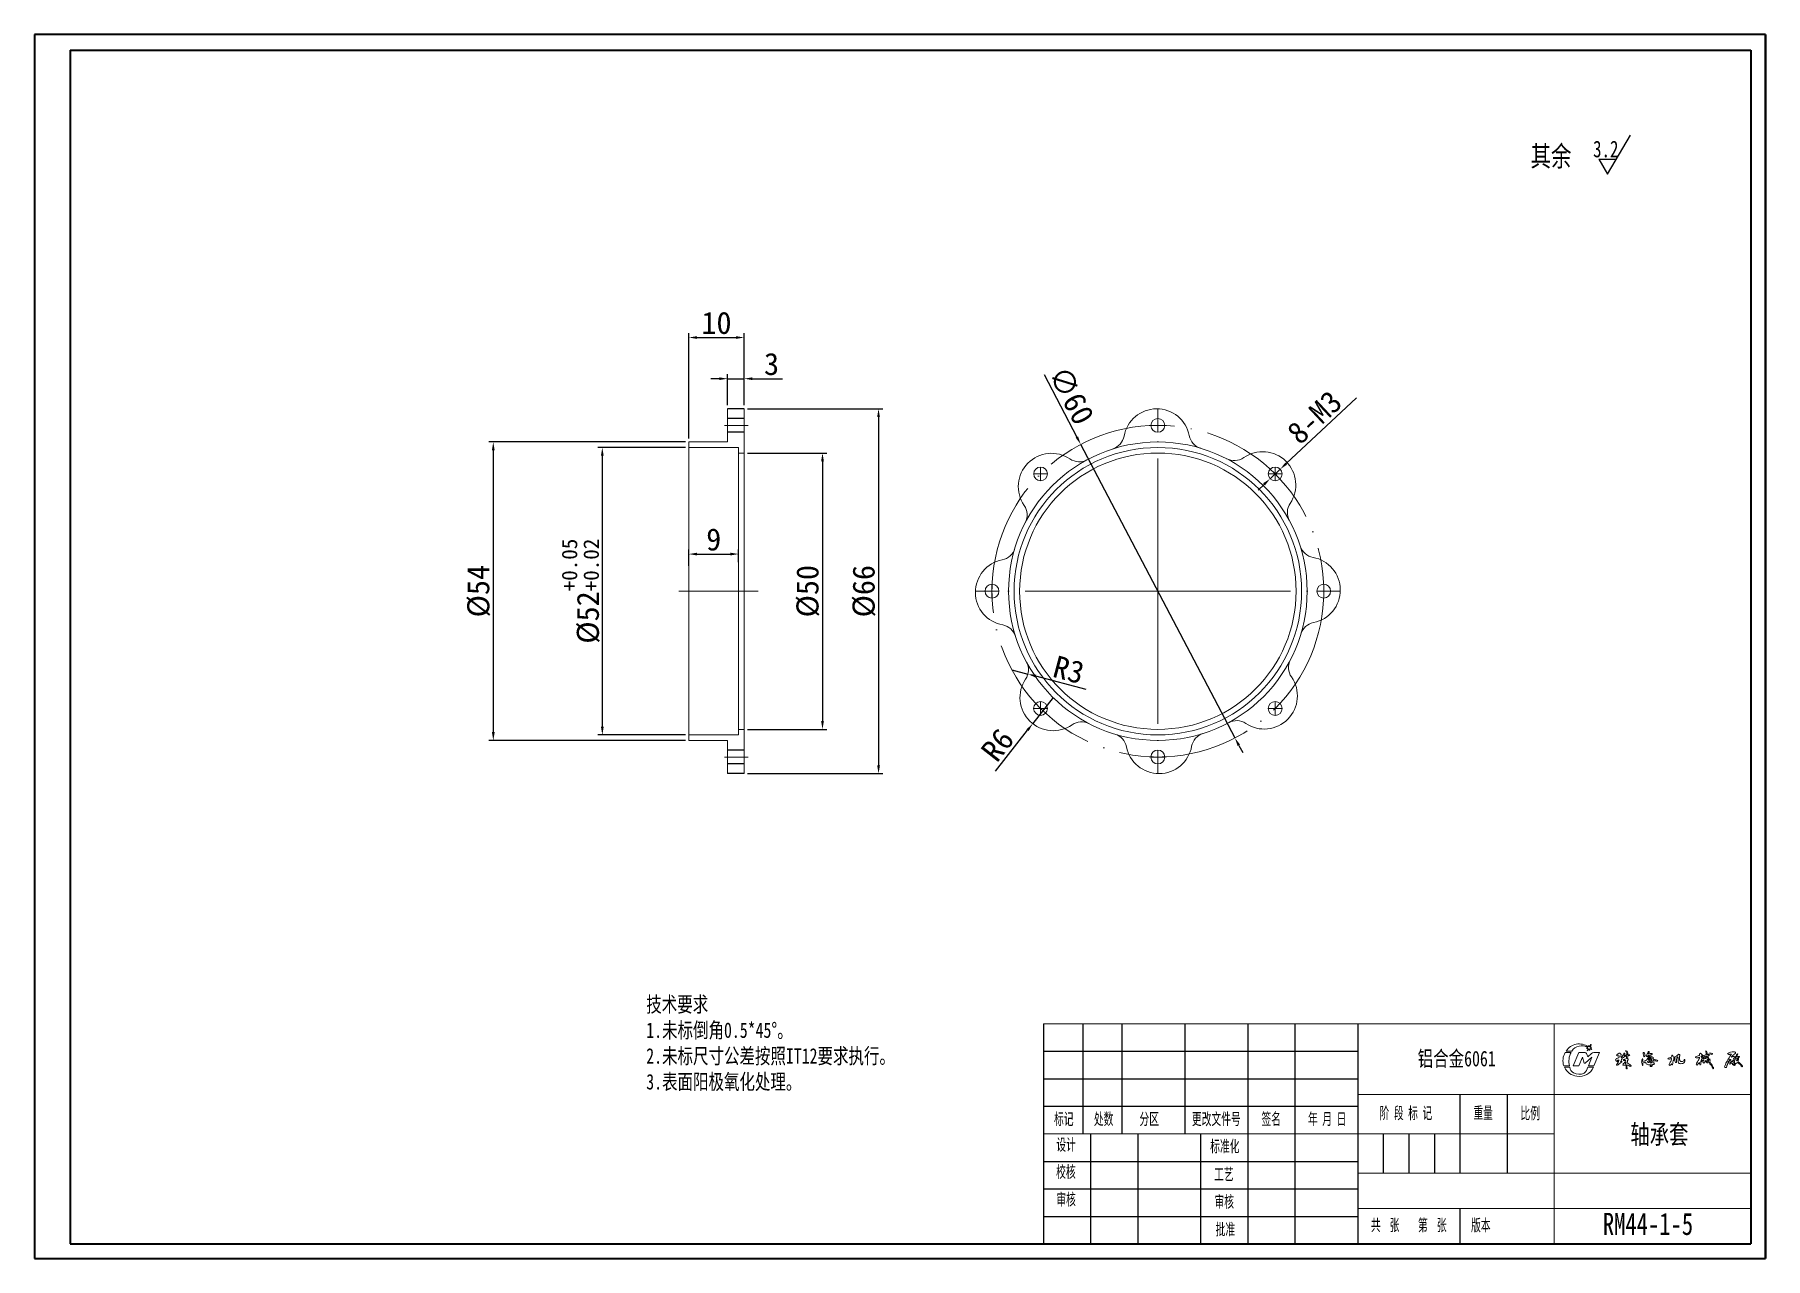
# Model space of a CAD drawing. Header units: millimetres. Extents: x 1293 to 1606, y -17 to 204.
import ezdxf

# ---------------------------------------------------------------- set-up
doc = ezdxf.new("R2010")
doc.units = ezdxf.units.MM
doc.header["$PDSIZE"] = -1
doc.linetypes.add('ACAD_ISO04W100', pattern=[30, 24, -3, 0, -3])
for name, color, linetype in [('10', 7, 'Continuous'), ('5', 7, 'Continuous'), ('9', 7, 'Continuous')]:
    doc.layers.add(name, color=color, linetype=linetype)
doc.layers.add('中心线', color=6, linetype='ACAD_ISO04W100', lineweight=0)
doc.layers.add('尺寸线', color=100, linetype='Continuous', lineweight=5)
doc.styles.add('SLDTEXTSTYLE1', font='TXT', dxfattribs={"width": 0.75, "bigfont": 'bigfont'})
doc.dimstyles.new('Annotative', dxfattribs={"dimscale": 0, "dimtxt": 2.5, "dimasz": 2.5, "dimexe": 1.25, "dimexo": 0.625, "dimtad": 1, "dimtxsty": 'Standard', "dimcen": 2.5, "dimadec": 0, "dimazin": 0, "dimtfac": 1, "dimtmove": 0, "dimatfit": 3, "dimfxl": 1, "dimarcsym": 0})

msp = doc.modelspace()

# ---------------------------------------------------------------- texts
at = {"attachment_point": 1}
for s, width, gutter_width, insert, char_height in [('{\\fHYSWLongFangSong|b0|i0|c134|p2;3.2}', 5.81058, 35, (1575.052, 184.875), 3), ('{\\fHYSWLongFangSong|b0|i0|c134|p2;其余}', 3138.21785, 18.678, (1563.737, 183.944), 3.7059), ('{\\fHYSWLongFangSong|b0|i0|c134|p2;技术要求\\P1.未标倒角0.5*45%%D。\\P2.未标尺寸公差按照IT12要求执行。\\P3.表面阳极氧化处理。}', 64.85442, 0.9, (1403.806, 30.025), 2.8), ('{\\fHYSWLongFangSong|b0|i0|c134|p2;RM44-1-5}', 235.06092, 1.2, (1576.818, -9.1), 4)]:
    msp.add_mtext_dynamic_manual_height_columns(s, width=width, gutter_width=gutter_width, heights=[0], dxfattribs=dict(at, insert=insert, char_height=char_height))
for s, insert, char_height, width in [('{\\fHYSWLongFangSong|b0|i0|c134|p2;铝合金6061}', (1543.329, 20.208), 2.8, 77.03924), ('{\\fHYSWLongFangSong|b0|i0|c134|p2;  轴承套}', (1578.223, 6.849), 3.5, 235.06092)]:
    msp.add_mtext(s, dxfattribs=dict(at, insert=insert, char_height=char_height, width=width))
at = {"layer": '9', "color": 7, "char_height": 2.14254, "attachment_point": 2, "style": 'SLDTEXTSTYLE1'}
for s, insert in [('{\\fHYSWLongFangSong|b0|i0|c134|p2;阶 段 标 记}', (1541.195, 10.036)), ('{\\fHYSWLongFangSong|b0|i0|c134|p2;重量}', (1555.167, 10.076)), ('{\\fHYSWLongFangSong|b0|i0|c134|p2;比例}', (1563.683, 9.996)), ('{\\fHYSWLongFangSong|b0|i0|c134|p2;标记}', (1479.326, 8.967)), ('{\\fHYSWLongFangSong|b0|i0|c134|p2;处数}', (1486.528, 8.967)), ('{\\fHYSWLongFangSong|b0|i0|c134|p2;分区}', (1494.774, 8.967)), ('{\\fHYSWLongFangSong|b0|i0|c134|p2;更改文件号}', (1506.911, 8.967)), ('{\\fHYSWLongFangSong|b0|i0|c134|p2;签名}', (1516.833, 8.967)), ('{\\fHYSWLongFangSong|b0|i0|c134|p2;年 月 日}', (1526.958, 8.967)), ('{\\fHYSWLongFangSong|b0|i0|c134|p2;设计}', (1479.745, 4.319)), ('{\\fHYSWLongFangSong|b0|i0|c134|p2;标准化}', (1508.453, 4.028)), ('{\\fHYSWLongFangSong|b0|i0|c134|p2;校核}', (1479.71, -0.593)), ('{\\fHYSWLongFangSong|b0|i0|c134|p2;工艺}', (1508.268, -1.039)), ('{\\fHYSWLongFangSong|b0|i0|c134|p2;审核}', (1479.747, -5.588)), ('{\\fHYSWLongFangSong|b0|i0|c134|p2;审核}', (1508.341, -6.001)), ('{\\fHYSWLongFangSong|b0|i0|c134|p2;批准}', (1508.55, -11.001)), ('{\\fHYSWLongFangSong|b0|i0|c134|p2;共  张}', (1537.451, -10.231)), ('{\\fHYSWLongFangSong|b0|i0|c134|p2;第  张}', (1545.971, -10.231)), ('{\\fHYSWLongFangSong|b0|i0|c134|p2;版本}', (1554.755, -10.246))]:
    msp.add_mtext(s, dxfattribs=dict(at, insert=insert))

# ---------------------------------------------------------------- blocks, each defined once
blk = doc.blocks.new('*D55')
at = {"layer": 'Defpoints', "color": 0, "transparency": 16777216}
for p in [(1411.51, 129.37), (1395.86, 77.37), (1411.51, 77.37)]:
    blk.add_point(p, dxfattribs=at)
at = {"layer": '尺寸线', "color": 0, "lineweight": -2, "transparency": 16777216}
for p, q in [((1410.89, 129.37), (1395.06, 129.37)), ((1395.86, 127.87), (1395.86, 78.87)), ((1410.89, 77.37), (1395.06, 77.37))]:
    blk.add_line(p, q, dxfattribs=at)
at = {"layer": '尺寸线', "color": 0, "transparency": 16777216}
for points in [[(1395.61, 127.87), (1396.11, 127.87), (1395.86, 129.37)], [(1395.61, 78.87), (1396.11, 78.87), (1395.86, 77.37)]]:
    blk.add_solid(points, dxfattribs=at)
at = {"layer": '尺寸线', "color": 0, "transparency": 16777216, "insert": (1391.97, 103.37), "char_height": 4, "attachment_point": 5, "rotation": 90}
blk.add_mtext('%%C52{\\H0.7x;\\S+0.05^ +0.02;}', dxfattribs=at)
blk = doc.blocks.new('*D54')
at = {"layer": 'Defpoints', "color": 0, "transparency": 16777216}
for p in [(1411.51, 130.37), (1376.14, 76.37), (1411.51, 76.37)]:
    blk.add_point(p, dxfattribs=at)
at = {"layer": '尺寸线', "color": 0, "lineweight": -2, "transparency": 16777216}
for p, q in [((1410.89, 130.37), (1375.34, 130.37)), ((1376.14, 128.87), (1376.14, 77.87)), ((1410.89, 76.37), (1375.34, 76.37))]:
    blk.add_line(p, q, dxfattribs=at)
at = {"layer": '尺寸线', "color": 0, "transparency": 16777216}
for points in [[(1375.89, 128.87), (1376.39, 128.87), (1376.14, 130.37)], [(1375.89, 77.87), (1376.39, 77.87), (1376.14, 76.37)]]:
    blk.add_solid(points, dxfattribs=at)
at = {"layer": '尺寸线', "color": 0, "transparency": 16777216, "insert": (1373.51, 103.37), "char_height": 4, "attachment_point": 5, "rotation": 90}
blk.add_mtext('%%C54', dxfattribs=at)
blk = doc.blocks.new('*D53')
at = {"layer": 'Defpoints', "color": 0, "transparency": 16777216}
for p in [(1482.39, 129.93), (1510.29, 76.81)]:
    blk.add_point(p, dxfattribs=at)
at = {"layer": '尺寸线', "color": 0, "lineweight": -2, "transparency": 16777216}
for p, q in [((1475.76, 142.55), (1481.69, 131.26)), ((1510.29, 76.81), (1482.39, 129.93)), ((1510.99, 75.48), (1511.68, 74.16))]:
    blk.add_line(p, q, dxfattribs=at)
at = {"layer": '尺寸线', "color": 0, "transparency": 16777216}
for points in [[(1481.91, 131.38), (1481.47, 131.14), (1482.39, 129.93)], [(1511.21, 75.6), (1510.76, 75.37), (1510.29, 76.81)]]:
    blk.add_solid(points, dxfattribs=at)
at = {"layer": '尺寸线', "color": 0, "transparency": 16777216, "insert": (1480.7, 138.79), "char_height": 4, "attachment_point": 5, "rotation": 297.709}
blk.add_mtext('∅60', dxfattribs=at)
blk = doc.blocks.new('*D57')
at = {"layer": 'Defpoints', "color": 0, "transparency": 16777216}
for p in [(1518.47, 125.44), (1516.64, 123.73)]:
    blk.add_point(p, dxfattribs=at)
at = {"layer": '尺寸线', "color": 0, "lineweight": -2, "transparency": 16777216}
for p, q in [((1532.28, 138.36), (1519.56, 126.46)), ((1516.64, 123.73), (1518.47, 125.44)), ((1515.54, 122.7), (1514.45, 121.68))]:
    blk.add_line(p, q, dxfattribs=at)
at = {"layer": '尺寸线', "color": 0, "transparency": 16777216}
for points in [[(1519.39, 126.65), (1519.73, 126.28), (1518.47, 125.44)], [(1515.37, 122.89), (1515.72, 122.52), (1516.64, 123.73)]]:
    blk.add_solid(points, dxfattribs=at)
at = {"layer": '尺寸线', "color": 0, "transparency": 16777216, "insert": (1524.67, 134.84), "char_height": 4, "attachment_point": 5, "rotation": 43.0994}
blk.add_mtext('8-M3', dxfattribs=at)
blk = doc.blocks.new('*D65')
at = {"layer": 'Defpoints', "color": 0, "transparency": 16777216}
for p in [(1421.51, 149.27), (1421.51, 136.37), (1411.51, 130.37)]:
    blk.add_point(p, dxfattribs=at)
at = {"layer": '尺寸线', "color": 0, "lineweight": -2, "transparency": 16777216}
for p, q in [((1411.51, 131), (1411.51, 150.07)), ((1413.01, 149.27), (1420.01, 149.27)), ((1421.51, 137), (1421.51, 150.07))]:
    blk.add_line(p, q, dxfattribs=at)
at = {"layer": '尺寸线', "color": 0, "transparency": 16777216}
for points in [[(1413.01, 149.52), (1413.01, 149.02), (1411.51, 149.27)], [(1420.01, 149.52), (1420.01, 149.02), (1421.51, 149.27)]]:
    blk.add_solid(points, dxfattribs=at)
at = {"layer": '尺寸线', "color": 0, "transparency": 16777216, "insert": (1416.51, 151.89), "char_height": 4, "attachment_point": 5}
blk.add_mtext('10', dxfattribs=at)
blk = doc.blocks.new('*D64')
at = {"layer": 'Defpoints', "color": 0, "transparency": 16777216}
for p in [(1421.51, 141.82), (1418.51, 136.37), (1421.51, 136.37)]:
    blk.add_point(p, dxfattribs=at)
at = {"layer": '尺寸线', "color": 0, "lineweight": -2, "transparency": 16777216}
for p, q in [((1417.01, 141.82), (1415.51, 141.82)), ((1418.51, 137), (1418.51, 142.62)), ((1418.51, 141.82), (1421.51, 141.82)), ((1421.51, 137), (1421.51, 142.62)), ((1423.01, 141.82), (1428.43, 141.82))]:
    blk.add_line(p, q, dxfattribs=at)
at = {"layer": '尺寸线', "color": 0, "transparency": 16777216}
for points in [[(1417.01, 142.07), (1417.01, 141.57), (1418.51, 141.82)], [(1423.01, 142.07), (1423.01, 141.57), (1421.51, 141.82)]]:
    blk.add_solid(points, dxfattribs=at)
at = {"layer": '尺寸线', "color": 0, "transparency": 16777216, "insert": (1426.47, 144.45), "char_height": 4, "attachment_point": 5}
blk.add_mtext('3', dxfattribs=at)
blk = doc.blocks.new('*D63')
at = {"layer": 'Defpoints', "color": 0, "transparency": 16777216}
for p in [(1420.51, 110.09), (1411.51, 107.34), (1420.51, 107.98)]:
    blk.add_point(p, dxfattribs=at)
at = {"layer": '尺寸线', "color": 0, "lineweight": -2, "transparency": 16777216}
for p, q in [((1411.51, 107.96), (1411.51, 110.89)), ((1413.01, 110.09), (1419.01, 110.09)), ((1420.51, 108.61), (1420.51, 110.89))]:
    blk.add_line(p, q, dxfattribs=at)
at = {"layer": '尺寸线', "color": 0, "transparency": 16777216}
for points in [[(1413.01, 110.34), (1413.01, 109.84), (1411.51, 110.09)], [(1419.01, 110.34), (1419.01, 109.84), (1420.51, 110.09)]]:
    blk.add_solid(points, dxfattribs=at)
at = {"layer": '尺寸线', "color": 0, "transparency": 16777216, "insert": (1416.01, 112.71), "char_height": 4, "attachment_point": 5}
blk.add_mtext('9', dxfattribs=at)
blk = doc.blocks.new('*D62')
at = {"layer": 'Defpoints', "color": 0, "transparency": 16777216}
for p in [(1421.51, 128.37), (1421.51, 78.37), (1435.68, 78.37)]:
    blk.add_point(p, dxfattribs=at)
at = {"layer": '尺寸线', "color": 0, "lineweight": -2, "transparency": 16777216}
for p, q in [((1422.14, 128.37), (1436.48, 128.37)), ((1435.68, 126.87), (1435.68, 79.87)), ((1422.14, 78.37), (1436.48, 78.37))]:
    blk.add_line(p, q, dxfattribs=at)
at = {"layer": '尺寸线', "color": 0, "transparency": 16777216}
for points in [[(1435.43, 126.87), (1435.93, 126.87), (1435.68, 128.37)], [(1435.43, 79.87), (1435.93, 79.87), (1435.68, 78.37)]]:
    blk.add_solid(points, dxfattribs=at)
at = {"layer": '尺寸线', "color": 0, "transparency": 16777216, "insert": (1433.05, 103.37), "char_height": 4, "attachment_point": 5, "rotation": 90}
blk.add_mtext('%%C50', dxfattribs=at)
blk = doc.blocks.new('*D71')
at = {"layer": 'Defpoints', "color": 0, "transparency": 16777216}
for p in [(1477.39, 84.13), (1473.7, 79.41)]:
    blk.add_point(p, dxfattribs=at)
at = {"layer": '尺寸线', "color": 0, "lineweight": -2, "transparency": 16777216}
for p, q in [((1477.39, 84.13), (1473.7, 79.41)), ((1466.97, 70.81), (1472.77, 78.23))]:
    blk.add_line(p, q, dxfattribs=at)
at = {"layer": '尺寸线', "color": 0, "transparency": 16777216}
blk.add_solid([(1472.58, 78.38), (1472.97, 78.07), (1473.7, 79.41)], dxfattribs=at)
at = {"layer": '尺寸线', "color": 0, "transparency": 16777216, "insert": (1467.34, 75.54), "char_height": 4, "attachment_point": 5, "rotation": 51.9787}
blk.add_mtext('R6', dxfattribs=at)
blk = doc.blocks.new('*D72')
at = {"layer": 'Defpoints', "color": 0, "transparency": 16777216}
for p in [(1469.92, 89.15), (1472.82, 88.38)]:
    blk.add_point(p, dxfattribs=at)
at = {"layer": '尺寸线', "color": 0, "lineweight": -2, "transparency": 16777216}
for p, q in [((1469.92, 89.15), (1472.82, 88.38)), ((1483.37, 85.58), (1474.27, 88))]:
    blk.add_line(p, q, dxfattribs=at)
at = {"layer": '尺寸线', "color": 0, "transparency": 16777216}
blk.add_solid([(1474.34, 88.24), (1474.21, 87.76), (1472.82, 88.38)], dxfattribs=at)
at = {"layer": '尺寸线', "color": 0, "transparency": 16777216, "insert": (1480.22, 89.14), "char_height": 4, "attachment_point": 5, "rotation": 345.1455}
blk.add_mtext('R3', dxfattribs=at)
blk = doc.blocks.new('*D70')
at = {"layer": 'Defpoints', "color": 0, "transparency": 16777216}
for p in [(1421.51, 136.37), (1421.51, 70.37), (1445.82, 70.37)]:
    blk.add_point(p, dxfattribs=at)
at = {"layer": '尺寸线', "color": 0, "lineweight": -2, "transparency": 16777216}
for p, q in [((1422.14, 136.37), (1446.62, 136.37)), ((1445.82, 134.87), (1445.82, 71.87)), ((1422.14, 70.37), (1446.62, 70.37))]:
    blk.add_line(p, q, dxfattribs=at)
at = {"layer": '尺寸线', "color": 0, "transparency": 16777216}
for points in [[(1445.57, 134.87), (1446.07, 134.87), (1445.82, 136.37)], [(1445.57, 71.87), (1446.07, 71.87), (1445.82, 70.37)]]:
    blk.add_solid(points, dxfattribs=at)
at = {"layer": '尺寸线', "color": 0, "transparency": 16777216, "insert": (1443.2, 103.37), "char_height": 4, "attachment_point": 5, "rotation": 90}
blk.add_mtext('%%C66', dxfattribs=at)

# ---------------------------------------------------------------- dimensions: what is measured, and where the dimension line sits
at = {"layer": '尺寸线'}
for base, p1, p2, picture, middle in [((1421.514, 149.27), (1411.514, 130.372), (1421.514, 136.371), '*D65', (1416.514, 151.895)), ((1421.514, 141.822), (1418.514, 136.371), (1421.514, 136.371), '*D64', (1426.472, 144.447)), ((1420.514, 110.088), (1411.514, 107.336), (1420.514, 107.983), '*D63', (1416.014, 112.713))]:
    dim = msp.add_linear_dim(base=base, p1=p1, p2=p2, dimstyle='Annotative', override={"dimtxt": 4, "dimasz": 1.5, "dimexe": 0.8}, dxfattribs=at)
    dim.commit()
    dim.dimension.update_dxf_attribs({"geometry": picture, "text_midpoint": middle})
dim = msp.add_diameter_dim_2p(p1=(1510.288, 76.812), p2=(1482.389, 129.932), dimstyle='Annotative', override={"dimtxt": 4, "dimasz": 1.5, "dimexe": 0.8}, dxfattribs=at)
dim.commit()
dim.dimension.update_dxf_attribs({"geometry": '*D53', "text_midpoint": (1480.702, 138.788)})
dim = msp.add_diameter_dim_2p(p1=(1516.64, 123.73), p2=(1518.466, 125.438), text='8-M3', dimstyle='Annotative', override={"dimtxt": 4, "dimasz": 1.5, "dimexe": 0.8}, dxfattribs=at)
dim.commit()
dim.dimension.update_dxf_attribs({"geometry": '*D57', "text_midpoint": (1524.673, 134.842)})
for base, p1, p2, text, picture, middle in [((1445.82, 70.373), (1421.514, 136.371), (1421.514, 70.373), '%%C<>', '*D70', (1443.195, 103.372)), ((1376.14, 76.372), (1411.514, 130.372), (1411.514, 76.372), '%%C<>', '*D54', (1373.515, 103.372)), ((1395.858, 77.373), (1411.514, 129.371), (1411.514, 77.373), '%%C<>{\\H0.7x;\\S+0.05^ +0.02;}', '*D55', (1391.967, 103.372)), ((1435.679, 78.373), (1421.514, 128.371), (1421.514, 78.373), '%%C<>', '*D62', (1433.054, 103.372))]:
    dim = msp.add_linear_dim(base=base, p1=p1, p2=p2, angle=90, text=text, dimstyle='Annotative', override={"dimtxt": 4, "dimasz": 1.5, "dimexe": 0.8}, dxfattribs=at)
    dim.commit()
    dim.dimension.update_dxf_attribs({"geometry": picture, "text_midpoint": middle})
for center, mpoint, picture, middle in [((1469.923, 89.152), (1472.823, 88.382), '*D72', (1480.221, 89.136)), ((1477.394, 84.134), (1473.698, 79.407), '*D71', (1467.344, 75.542))]:
    dim = msp.add_radius_dim(center=center, mpoint=mpoint, dimstyle='Annotative', override={"dimtxt": 4, "dimasz": 1.5, "dimexe": 0.8}, dxfattribs=at)
    dim.commit()
    dim.dimension.update_dxf_attribs({"geometry": picture, "text_midpoint": middle})

# ---------------------------------------------------------------- linework, layer by layer
for p, q in [((1577.683, 178.847), (1581.833, 185.903)), ((1576.118, 181.507), (1577.683, 178.847)), ((1576.118, 181.507), (1579.248, 181.507)), ((1421.514, 136.371), (1418.514, 136.371)), ((1421.514, 134.622), (1418.514, 134.622)), ((1421.514, 132.122), (1418.514, 132.122)), ((1421.514, 74.622), (1418.514, 74.622)), ((1421.514, 72.122), (1418.514, 72.122)), ((1421.514, 70.373), (1418.514, 70.373))]:
    msp.add_line(p, q)
at = {"color": 7, "linetype": 'Continuous', "lineweight": 15}
for p, q in [((1418.514, 136.371), (1418.514, 130.827)), ((1421.514, 130.827), (1421.514, 136.371)), ((1418.514, 130.372), (1411.514, 130.372)), ((1411.514, 130.372), (1411.514, 130.371)), ((1411.514, 129.371), (1411.514, 130.371)), ((1411.514, 129.371), (1420.514, 129.371)), ((1411.514, 77.373), (1411.514, 129.371)), ((1418.514, 130.462), (1418.514, 130.827)), ((1418.514, 130.371), (1418.514, 130.462)), ((1420.514, 128.371), (1420.514, 129.371)), ((1420.514, 78.373), (1420.514, 128.371)), ((1420.514, 128.371), (1421.514, 128.371)), ((1421.514, 130.462), (1421.514, 130.827)), ((1421.514, 128.371), (1421.514, 130.462)), ((1421.514, 78.373), (1421.514, 128.371)), ((1420.514, 77.373), (1420.514, 78.373)), ((1421.514, 78.373), (1420.514, 78.373)), ((1421.514, 76.353), (1421.514, 78.373)), ((1420.514, 77.373), (1411.514, 77.373)), ((1411.514, 76.373), (1411.514, 77.373)), ((1411.514, 76.373), (1411.514, 76.372)), ((1418.514, 76.373), (1411.514, 76.373)), ((1411.514, 76.372), (1418.514, 76.372)), ((1418.514, 76.353), (1418.514, 76.373)), ((1418.514, 70.373), (1418.514, 76.353)), ((1421.514, 70.373), (1421.514, 76.353))]:
    msp.add_line(p, q, dxfattribs=at)
for centre, radius in [((1496.34, 133.372), 1.25), ((1496.338, 103.372), 27), ((1496.338, 103.372), 26), ((1496.338, 103.372), 25), ((1475.127, 124.587), 1.25), ((1517.553, 124.584), 1.25), ((1466.338, 103.374), 1.25), ((1526.338, 103.37), 1.25), ((1475.124, 82.16), 1.25), ((1517.55, 82.157), 1.25), ((1496.336, 73.372), 1.25)]:
    msp.add_circle(centre, radius, dxfattribs=at)
for centre, radius, start, end in [((1496.13, 130.371), 6, 11.11344, 169.76959), ((1504.961, 132.106), 3, 191.11344, 253.2953), ((1487.273, 131.97), 3, 287.58772, 349.76959), ((1515.283, 122.61), 6, 326.11344, 124.76959), ((1477.1, 122.316), 6, 56.11344, 214.76959), ((1482.118, 129.788), 3, 236.11344, 298.2953), ((1510.15, 130.004), 3, 242.58772, 304.76959), ((1522.754, 117.593), 3, 146.11344, 208.2953), ((1469.707, 117.184), 3, 332.58772, 34.76959), ((1467.604, 111.995), 3, 281.11344, 343.2953), ((1524.936, 112.437), 3, 197.58772, 259.76959), ((1469.339, 103.164), 6, 101.11344, 259.76959), ((1523.338, 103.58), 6, 281.11344, 79.76959), ((1467.741, 94.307), 3, 17.58772, 79.76959), ((1525.072, 94.749), 3, 101.11344, 163.2953), ((1522.97, 89.56), 3, 152.58772, 214.76959), ((1469.923, 89.152), 3, 326.11344, 28.2953), ((1515.577, 84.428), 6, 236.11344, 34.76959), ((1477.394, 84.134), 6, 146.11344, 304.76959), ((1482.527, 76.741), 3, 62.58772, 124.76959), ((1510.559, 76.957), 3, 56.11344, 118.2953), ((1487.715, 74.638), 3, 11.11344, 73.2953), ((1496.546, 76.373), 6, 191.11344, 349.76959), ((1505.403, 74.774), 3, 107.58772, 169.76959)]:
    msp.add_arc(centre, radius, start, end, dxfattribs=at)
at = {"layer": '10', "color": 7, "lineweight": 15}
for p, q in [((1568.039, 25.099), (1568.039, 5.195)), ((1532.497, 12.304), (1603.581, 12.304)), ((1475.629, 5.195), (1568.039, 5.195)), ((1568.039, 5.195), (1568.039, -14.708)), ((1532.497, -1.913), (1603.581, -1.913)), ((1532.497, -8.323), (1603.581, -8.323))]:
    msp.add_line(p, q, dxfattribs=at)
at = {"layer": '5', "color": 7, "lineweight": 15}
for p, q in [((1475.629, 25.099), (1603.581, 25.099)), ((1475.629, 25.099), (1603.581, 25.099)), ((1570.03, 19.917), (1571.062, 19.917)), ((1571.185, 20.157), (1570.187, 20.158)), ((1571.473, 17.503), (1572.463, 19.906)), ((1572.463, 19.906), (1573.473, 19.906)), ((1573.139, 19.091), (1572.467, 17.503)), ((1573.427, 18.005), (1573.139, 19.091)), ((1574.835, 19.058), (1573.638, 18.005)), ((1573.869, 20.627), (1574.095, 20.777)), ((1574.149, 20.609), (1573.875, 20.609)), ((1573.949, 19.586), (1574.082, 19.114)), ((1573.995, 20.222), (1574.149, 20.609)), ((1574.29, 20.538), (1574.012, 20.212)), ((1574.082, 19.114), (1574.756, 19.745)), ((1574.172, 20.937), (1574.2, 21.147)), ((1574.206, 17.495), (1574.835, 19.058)), ((1574.246, 21.157), (1574.366, 20.954)), ((1574.417, 20.318), (1574.29, 20.538)), ((1574.366, 20.954), (1574.67, 21.331)), ((1574.465, 20.554), (1574.463, 20.33)), ((1574.79, 20.44), (1574.465, 20.554)), ((1574.686, 21.321), (1574.502, 20.889)), ((1574.502, 20.889), (1574.741, 20.883)), ((1574.746, 20.865), (1574.566, 20.73)), ((1574.566, 20.73), (1574.815, 20.481)), ((1575.2, 19.906), (1576.201, 19.906)), ((1576.201, 19.906), (1575.204, 17.495)), ((1579.673, 18.938), (1579.734, 18.975)), ((1579.768, 19.271), (1579.707, 19.303)), ((1580.125, 18.988), (1580.192, 18.978)), ((1580.635, 19.406), (1580.663, 19.348)), ((1581.118, 19.271), (1581.055, 19.298)), ((1581.413, 19.353), (1581.35, 19.325)), ((1583.968, 18.801), (1584.018, 18.832)), ((1584.121, 19.895), (1584.181, 19.928)), ((1584.181, 19.928), (1584.244, 19.896)), ((1585.014, 19.731), (1585.005, 19.659)), ((1585.128, 19.826), (1585.014, 19.731)), ((1585.07, 20.097), (1585.141, 20.083)), ((1585.204, 19.102), (1585.094, 18.676)), ((1585.17, 19.314), (1585.152, 19.369)), ((1585.205, 18.821), (1585.244, 19.009)), ((1585.33, 18.857), (1585.246, 18.798)), ((1585.282, 18.771), (1585.324, 18.804)), ((1585.352, 18.807), (1585.381, 18.782)), ((1588.639, 18.754), (1588.6, 18.793)), ((1589.216, 18.764), (1589.155, 18.801)), ((1589.293, 19.38), (1589.311, 19.455)), ((1589.311, 19.455), (1589.384, 19.454)), ((1589.647, 19.044), (1589.709, 18.981)), ((1589.866, 19.147), (1589.85, 19.07)), ((1590.198, 18.965), (1590.237, 19.033)), ((1590.348, 19.144), (1590.399, 19.109)), ((1594.306, 19.503), (1594.312, 19.665)), ((1594.651, 19.012), (1594.711, 18.988)), ((1594.836, 19.445), (1594.834, 19.379)), ((1595.061, 19.054), (1594.873, 18.857)), ((1595.042, 18.811), (1595.149, 18.925)), ((1595.442, 19.237), (1595.255, 19.181)), ((1595.422, 19.087), (1595.522, 19.103)), ((1595.434, 18.836), (1595.434, 18.895)), ((1595.442, 20.122), (1595.463, 20.184)), ((1595.475, 20.052), (1595.442, 20.122)), ((1595.805, 19.297), (1595.442, 19.237)), ((1595.508, 19.82), (1595.475, 20.052)), ((1595.539, 19.1), (1595.601, 19.04)), ((1595.684, 18.877), (1595.763, 18.899)), ((1595.713, 19.592), (1595.767, 19.542)), ((1596.197, 19.831), (1596.163, 19.76)), ((1596.163, 19.76), (1596.221, 19.695)), ((1596.634, 19.642), (1596.605, 19.72)), ((1600.095, 19.067), (1600.167, 19.055)), ((1600.439, 18.806), (1600.406, 18.724)), ((1600.954, 18.809), (1600.88, 18.812)), ((1601.057, 19.201), (1601.028, 19.123)), ((1601.028, 19.123), (1601.055, 19.069)), ((1601.199, 19.678), (1601.246, 19.617)), ((1601.498, 19.18), (1601.552, 19.122)), ((1570.78, 17.503), (1569.759, 17.499)), ((1569.902, 17.235), (1570.821, 17.235)), ((1572.467, 17.503), (1571.473, 17.503)), ((1573.638, 18.005), (1573.427, 18.005)), ((1574.132, 17.235), (1575.142, 17.235)), ((1575.204, 17.495), (1574.206, 17.495)), ((1579.268, 17.644), (1579.288, 17.707)), ((1579.498, 18.506), (1579.469, 18.469)), ((1579.6, 18.342), (1579.556, 18.198)), ((1579.589, 18.105), (1579.705, 18.447)), ((1580.139, 18.309), (1580.185, 18.364)), ((1580.185, 18.364), (1580.256, 18.357)), ((1580.509, 17.642), (1580.462, 17.694)), ((1580.538, 18.51), (1580.533, 18.577)), ((1580.603, 18.486), (1580.538, 18.51)), ((1580.974, 18.445), (1580.933, 18.489)), ((1580.946, 17.982), (1580.966, 17.676)), ((1580.991, 18.06), (1580.99, 18.109)), ((1581.014, 17.531), (1580.991, 18.06)), ((1581.067, 16.98), (1581.03, 17.035)), ((1581.201, 17.061), (1581.198, 16.998)), ((1581.957, 17.473), (1581.93, 17.42)), ((1584.03, 17.535), (1583.972, 17.542)), ((1584.028, 18.011), (1584.021, 17.944)), ((1584.086, 18.051), (1584.028, 18.011)), ((1584.073, 17.588), (1584.03, 17.535)), ((1584.613, 18.097), (1584.568, 18.142)), ((1584.612, 18.023), (1584.613, 18.097)), ((1585.052, 18.63), (1585.075, 18.6)), ((1585.136, 18.103), (1585.174, 18.158)), ((1585.196, 18.306), (1585.246, 18.339)), ((1585.36, 17.445), (1585.361, 17.51)), ((1585.628, 18.617), (1585.604, 18.465)), ((1585.651, 18.373), (1585.694, 18.714)), ((1585.862, 17.716), (1585.802, 17.696)), ((1586.099, 17.816), (1586.074, 17.749)), ((1586.113, 18.002), (1586.144, 17.951)), ((1586.737, 18.452), (1586.728, 18.38)), ((1588.993, 18.754), (1588.902, 18.709)), ((1588.994, 17.597), (1588.935, 17.58)), ((1589.266, 17.842), (1589.201, 17.843)), ((1589.228, 18.676), (1589.216, 18.764)), ((1589.282, 17.752), (1589.266, 17.842)), ((1589.433, 17.714), (1589.363, 17.677)), ((1589.975, 18.079), (1590.05, 18.073)), ((1593.919, 17.692), (1593.861, 17.635)), ((1594.31, 17.998), (1594.298, 18.073)), ((1594.45, 17.67), (1594.408, 17.616)), ((1594.758, 18.753), (1594.706, 18.736)), ((1595.001, 18.189), (1594.938, 18.225)), ((1595.078, 18.009), (1595.006, 18.024)), ((1595.443, 18.417), (1595.428, 18.488)), ((1595.529, 18.216), (1595.47, 18.18)), ((1595.647, 18.345), (1595.529, 18.216)), ((1595.614, 18.188), (1595.732, 18.211)), ((1595.692, 18.56), (1595.68, 18.545)), ((1595.987, 18.667), (1595.997, 18.589)), ((1595.997, 18.589), (1596.063, 18.531)), ((1596.115, 18.738), (1596.183, 18.72)), ((1596.2, 18.356), (1596.161, 18.294)), ((1596.832, 17.002), (1596.761, 16.984)), ((1599.966, 18.578), (1599.946, 18.634)), ((1599.954, 18.069), (1599.967, 18.143)), ((1600.051, 17.951), (1599.954, 18.069)), ((1600.346, 17.951), (1600.288, 17.9))]:
    msp.add_line(p, q, dxfattribs=at)
for centre, radius, start, end in [((1572.431, 18.423), 2.828, 148.10678, 199.0712), ((1572.542, 18.693), 2.773, 53.99854, 148.11308), ((1574.117, 18.337), 3.439, 152.64769, 194.03749), ((1572.942, 19.048), 2.078, 56.30183, 147.72417), ((1573.508, 19.444), 0.463, 17.84837, 94.25997), ((1573.875, 20.618), 0.00984, 123.59808, 270), ((1574.005, 20.219), 0.00984, 158.25924, 319.48501), ((1574.225, 21.144), 0.0246, 30.5695, 172.24527), ((1574.438, 20.331), 0.0246, 210.0475, 359.33925), ((1574.677, 21.325), 0.00984, 336.84757, 141.15035), ((1574.74, 20.873), 0.00984, 306.89987, 88.42974), ((1575.258, 19.054), 0.854, 93.88116, 125.93911), ((1574.798, 20.463), 0.0246, 250.62338, 44.9943), ((1578.771, 19.881), 1.226, 293.74076, 304.37866), ((1579.508, 19.342), 0.208, 115.88205, 173.9154), ((1579.479, 19.623), 0.315, 235.55963, 273.09561), ((1579.512, 19.524), 0.0949, 90.16643, 177.15274), ((1579.704, 18.491), 0.448, 94.00789, 122.49705), ((1579.614, 19.73), 0.437, 254.45682, 282.35154), ((1579.706, 19.492), 0.232, 95.00357, 146.77594), ((1579.808, 19.62), 0.159, 40.56591, 139.98771), ((1579.354, 19.112), 0.404, 340.21454, 1.49825), ((1579.433, 19.217), 0.339, 343.75878, 9.03261), ((1579.491, 18.844), 0.983, 55.36323, 63.54781), ((1580.755, 19.958), 0.769, 203.40216, 213.911), ((1580.67, 19.233), 0.598, 170.36434, 204.19773), ((1579.837, 19.48), 0.285, 328.87571, 9.96208), ((1579.839, 19.171), 0.402, 331.4243, 351.08691), ((1580.417, 19.038), 0.194, 117.42123, 158.79048), ((1580.456, 18.717), 0.23, 90.76751, 143.3679), ((1580.138, 18.774), 0.155, 338.26911, 30.74864), ((1580.51, 19.178), 0.185, 126.9119, 170.0414), ((1579.511, 19.75), 0.984, 334.47962, 342.72974), ((1581.134, 19.098), 0.773, 131.13318, 152.18921), ((1580.222, 19.458), 0.56, 294.24208, 316.26159), ((1580.745, 19.66), 0.121, 71.26752, 170.74483), ((1581.351, 18.354), 1.018, 127.31067, 135.32762), ((1581.042, 19.296), 0.421, 145.51709, 164.82413), ((1580.89, 18.912), 0.491, 93.20974, 117.52757), ((1580.062, 20.04), 0.81, 321.3255, 331.19696), ((1580.607, 19.506), 0.365, 290.38055, 312.91964), ((1580.697, 19.72), 0.102, 316.66988, 32.3132), ((1580.862, 18.924), 0.226, 267.43343, 338.97668), ((1580.881, 19.52), 0.283, 264.95169, 308.03305), ((1581.023, 19.187), 0.269, 81.92744, 126.67163), ((1581.012, 20.12), 0.0919, 66.69586, 147.69693), ((1580.917, 20.027), 0.143, 25.63936, 82.80869), ((1580.364, 19.675), 0.797, 356.13915, 31.29985), ((1581.039, 19.935), 0.269, 12.6009, 87.89792), ((1581.014, 19.594), 0.148, 288.53917, 10.41098), ((1585.444, 18.254), 4.411, 169.54971, 172.32807), ((1580.46, 19.196), 0.662, 347.61238, 6.50537), ((1581.592, 18.865), 0.311, 159.46151, 185.23184), ((1581.782, 19.266), 0.659, 220.65354, 233.05021), ((1580.848, 19.765), 0.508, 346.7386, 26.84101), ((1582.414, 18.92), 1.115, 166.56195, 177.22767), ((1581.719, 19.2), 0.389, 161.24927, 183.02782), ((1581.51, 19.617), 0.171, 169.41921, 216.93768), ((1581.48, 19.951), 0.45, 256.37479, 283.87397), ((1581.452, 19.758), 0.407, 264.49128, 284.4301), ((1579.868, 21.812), 2.973, 304.54577, 308.42677), ((1581.617, 19.357), 0.16, 52.06811, 100.59966), ((1583.035, 18.921), 0.94, 339.33731, 352.68595), ((1583.563, 18.706), 0.472, 332.22312, 15.46446), ((1584.435, 19.774), 0.337, 159.05098, 196.84599), ((1585.134, 19.707), 1.022, 181.72603, 206.7303), ((1586.161, 19.931), 2.057, 199.4082, 203.32193), ((1584.375, 19.896), 0.131, 179.85433, 247.00262), ((1584.096, 19.44), 0.368, 298.71089, 345.13535), ((1583.777, 19.447), 0.638, 4.16649, 30.95386), ((1585.354, 19.664), 0.957, 190.29648, 199.45662), ((1585.467, 19.213), 0.778, 144.34957, 170.68907), ((1583.529, 18.924), 1.24, 13.13159, 19.52313), ((1584.82, 19.287), 0.116, 224.4428, 331.22424), ((1580.437, 22.127), 5.039, 330.76649, 333.99261), ((1585.436, 18.441), 0.635, 144.60088, 157.4718), ((1584.523, 19.036), 0.456, 330.18511, 347.99972), ((1585.053, 19.189), 0.138, 102.74047, 162.33987), ((1581.312, 22.161), 4.288, 328.44852, 331.21479), ((1586.503, 18.154), 1.725, 143.38742, 152.8231), ((1585.111, 19.839), 0.209, 239.46341, 298.59173), ((1585.126, 19.235), 0.136, 78.85274, 139.1547), ((1584.287, 19.581), 0.923, 334.36531, 343.16404), ((1584.995, 19.99), 0.211, 309.16772, 348.94294), ((1583.762, 19.374), 1.551, 21.79876, 27.21515), ((1585.654, 18.868), 0.508, 135.77568, 152.49696), ((1585.231, 18.819), 0.0262, 174.36274, 305.45423), ((1585.22, 19.867), 0.212, 267.65225, 307.84646), ((1585.339, 18.947), 0.113, 132.13492, 147.01586), ((1585.371, 18.924), 0.152, 87.96358, 135.13708), ((1586.981, 18.316), 1.918, 145.28134, 151.83317), ((1585.34, 18.783), 0.0262, 62.84712, 128.13944), ((1585.234, 19.019), 0.188, 300.7695, 314.15184), ((1585.55, 18.966), 0.761, 94.04097, 105.21873), ((1585.75, 18.206), 0.78, 110.46738, 119.5821), ((1584.949, 19.98), 1, 295.31345, 303.35768), ((1585.341, 19.573), 0.177, 291.27437, 335.76256), ((1585.57, 18.843), 0.132, 358.35224, 134.77651), ((1585.868, 18.366), 1.409, 99.23738, 105.30645), ((1585.613, 18.947), 0.228, 48.73299, 120.01574), ((1585.552, 19.825), 0.329, 261.14893, 286.60528), ((1585.631, 19.615), 0.141, 29.98959, 85.48529), ((1585.328, 19.825), 0.447, 315.36404, 341.91805), ((1585.333, 18.801), 0.371, 346.49377, 5.8595), ((1585.618, 18.813), 0.338, 28.24187, 64.4197), ((1585.844, 18.886), 0.114, 338.24435, 50.47087), ((1586.115, 18.784), 0.177, 160.09577, 229.41631), ((1588.702, 18.777), 0.103, 88.61056, 171.00204), ((1588.071, 21.679), 2.869, 282.75949, 289.69337), ((1588.477, 20.841), 2.149, 283.87896, 288.39849), ((1589.009, 19.277), 0.301, 275.53426, 19.80089), ((1589.032, 19.122), 0.485, 8.57633, 43.3212), ((1589.71, 19.238), 0.204, 192.53939, 251.94565), ((1589.952, 18.717), 0.311, 157.77031, 200.13057), ((1589.464, 18.976), 0.245, 324.71284, 1.10896), ((1588.982, 18.864), 0.892, 353.22326, 13.37655), ((1590.144, 18.774), 0.465, 97.62492, 126.71996), ((1589.996, 19.456), 0.237, 291.38328, 329.59079), ((1585.918, 19.535), 4.317, 348.24412, 352.41924), ((1589.666, 20.187), 1.005, 302.1333, 311.08782), ((1589.729, 19.644), 0.795, 309.7516, 321.08318), ((1591.722, 17.413), 2.452, 121.01497, 124.68213), ((1588.844, 18.798), 1.586, 359.98446, 11.3371), ((1593.208, 18.719), 2.779, 178.38568, 183.24953), ((1590.597, 19.416), 0.17, 345.38413, 144.80873), ((1593.243, 18.868), 2.556, 171.97534, 186.07816), ((1590.044, 19.531), 0.735, 335.38476, 347.64566), ((1593.663, 19.099), 0.118, 164.68104, 236.53228), ((1592.927, 21.673), 2.617, 283.75338, 299.43994), ((1593.764, 19.352), 0.388, 244.58666, 279.90362), ((1593.915, 19.666), 0.702, 263.10676, 289.05182), ((1596.742, 17.251), 2.942, 146.00988, 153.76073), ((1594.124, 19.328), 0.326, 273.57476, 301.33654), ((1594.136, 19.553), 0.177, 295.73802, 343.67734), ((1594.164, 18.965), 0.155, 333.32896, 33.04183), ((1594.511, 19.545), 0.232, 92.38317, 148.90354), ((1594.38, 19.542), 0.264, 29.05936, 62.6982), ((1594.135, 18.969), 0.847, 34.18843, 55.84857), ((1594.885, 19.124), 0.26, 136.29963, 205.60617), ((1594.653, 19.547), 0.248, 280.30258, 317.03011), ((1594.894, 18.951), 0.186, 120.06604, 168.66267), ((1594.97, 18.636), 0.241, 113.55705, 151.15416), ((1595.148, 18.917), 0.398, 117.32381, 150.67009), ((1595.136, 19.206), 0.183, 85.12581, 159.15713), ((1595.063, 18.791), 0.0288, 136.79223, 219.18543), ((1595.215, 18.918), 0.205, 101.59953, 138.47708), ((1595.17, 18.905), 0.0288, 50.34535, 136.79223), ((1594.91, 20.316), 0.958, 284.62522, 298.58625), ((1595.146, 19.189), 0.0754, 291.61523, 331.22067), ((1595.738, 19.456), 0.763, 223.91936, 233.06684), ((1595.282, 19.091), 0.0937, 106.57999, 138.65368), ((1595.361, 18.897), 0.0958, 211.8628, 320.3412), ((1595.337, 19.862), 0.389, 274.63376, 297.53629), ((1595.572, 19.013), 0.181, 162.39629, 220.38071), ((1595.427, 19.059), 0.0288, 98.9286, 162.02323), ((1595.496, 20.084), 0.105, 21.32184, 108.17619), ((1597.384, 19.996), 1.885, 185.35467, 190.09043), ((1595.403, 19.601), 0.141, 323.57903, 26.99106), ((1595.526, 19.074), 0.0288, 63.95188, 98.9286), ((1595.125, 19.852), 0.541, 356.92747, 29.94288), ((1595.83, 19.054), 0.229, 183.43577, 230.57471), ((1596.788, 19.936), 1.129, 185.74219, 197.75807), ((1595.863, 18.913), 0.213, 84.32528, 129.54923), ((1595.226, 18.886), 0.537, 1.34784, 20.86675), ((1595.693, 19.979), 0.443, 279.60894, 299.35701), ((1595.744, 19.718), 0.425, 278.36914, 309.82239), ((1594.961, 18.831), 0.969, 358.63909, 17.65342), ((1595.957, 19.403), 0.195, 35.28434, 103.784), ((1596.602, 18.999), 0.699, 195.79593, 208.35528), ((1598.546, 17.458), 3.184, 139.74669, 142.61696), ((1596.255, 19.243), 0.591, 53.71884, 95.69989), ((1596.657, 20.117), 0.607, 224.06332, 255.8517), ((1596.434, 19.736), 0.221, 289.88514, 334.75238), ((1603.337, 16.327), 4.534, 144.39322, 156.18351), ((1600.375, 18.094), 1.918, 103.38514, 121.96981), ((1599.571, 19.852), 0.249, 211.526, 265.05364), ((1599.734, 20.024), 0.459, 246.3551, 266.49125), ((1603.384, 16.699), 4.368, 142.57197, 148.72607), ((1599.976, 18.93), 0.691, 93.92541, 113.05638), ((1599.31, 19.728), 0.712, 328.24474, 340.39086), ((1599.989, 19.451), 0.179, 57.68166, 109.54099), ((1600.386, 18.665), 1.373, 86.6853, 109.38389), ((1600.794, 18.842), 1.039, 133.02447, 141.47338), ((1600.201, 19.077), 0.107, 103.22258, 185.78051), ((1600.698, 18.917), 0.548, 142.55764, 165.52461), ((1600.486, 19.109), 0.318, 124.03824, 166.83196), ((1600.002, 18.761), 0.555, 45.42807, 61.96929), ((1601.193, 18.603), 1.173, 127.55775, 138.95119), ((1600.429, 19.265), 0.115, 250.82895, 328.87951), ((1600.373, 19.053), 0.256, 284.86175, 320.05275), ((1600.519, 19.546), 0.493, 59.89747, 96.25219), ((1600.258, 20.095), 0.604, 291.36547, 320.75735), ((1600.623, 18.978), 0.247, 57.89123, 112.61628), ((1600.373, 19.242), 0.404, 298.95203, 321.00139), ((1600.626, 19.119), 0.145, 295.25267, 27.83355), ((1600.666, 19.855), 0.155, 292.93388, 49.26034), ((1601.019, 18.936), 0.187, 173.56539, 221.70524), ((1602.459, 18.644), 1.656, 158.37591, 169.09229), ((1601.322, 19.195), 0.406, 149.67755, 171.63458), ((1601.099, 18.653), 0.212, 72.4547, 132.90662), ((1601.183, 19.389), 0.212, 134.76416, 177.12423), ((1601.21, 19.496), 0.182, 93.49946, 166.2315), ((1601.381, 18.31), 0.826, 102.49944, 113.25453), ((1600.078, 19.668), 1.084, 334.51803, 342.68356), ((1600.731, 19.7), 0.522, 317.14152, 350.82555), ((1599.139, 18.689), 2.031, 356.01313, 4.70489), ((1601.336, 18.947), 0.215, 86.97612, 128.36632), ((1601.735, 18.771), 0.412, 149.89594, 192.59769), ((1601.443, 18.999), 0.189, 73.34155, 120.35971), ((1601.338, 19.203), 0.229, 280.20216, 339.20847), ((1572.454, 18.386), 2.799, 204.25819, 263.22268), ((1572.234, 17.436), 1.427, 188.07778, 239.36943), ((1572.532, 18.309), 2.338, 243.98588, 292.70965), ((1572.576, 18.379), 2.81, 260.74299, 335.98713), ((1571.787, 17.979), 2.46, 312.06403, 342.41098), ((1579.344, 18.56), 0.214, 111.73471, 250.43201), ((1579.461, 18.732), 1.105, 259.91518, 270.87813), ((1578.967, 17.72), 0.707, 52.03613, 64.44068), ((1581.273, 16.272), 2.45, 135.77997, 144.14487), ((1580.342, 19.307), 1.394, 227.57647, 233.63482), ((1579.552, 18.456), 0.0834, 171.39316, 285.58996), ((1579.458, 17.902), 0.275, 274.20871, 318.69402), ((1579.562, 18.473), 0.0718, 67.96471, 152.63215), ((1579.53, 18.206), 0.0265, 236.67345, 342.78491), ((1579.28, 18.2), 0.323, 317.34984, 342.87309), ((1579.575, 18.349), 0.0265, 342.78491, 91.18323), ((1579.489, 18.925), 0.398, 284.42988, 294.48738), ((1579.656, 18.527), 0.036, 338.4925, 93.47325), ((1580.513, 17.078), 1.064, 123.39982, 142.88236), ((1579.634, 18.466), 0.0734, 345.40153, 40.67624), ((1578.81, 19.849), 2.19, 300.69424, 306.31765), ((1579.73, 18.521), 0.404, 317.22654, 337.38014), ((1580.04, 18.355), 0.109, 262.75607, 335.03996), ((1579.858, 18.562), 0.314, 321.28638, 0.14287), ((1580.687, 17.508), 0.818, 125.14715, 135.17814), ((1580.295, 18.591), 0.126, 96.06335, 192.77441), ((1580.166, 18.283), 0.117, 295.09104, 39.4683), ((1579.757, 17.913), 0.738, 342.7667, 353.93769), ((1580.608, 17.793), 0.125, 96.00648, 160.44021), ((1580.711, 18.511), 0.892, 256.86891, 284.61724), ((1580.782, 18.291), 0.379, 99.81165, 131.03223), ((1579.612, 18.886), 1.38, 315.43317, 324.4382), ((1580.766, 18.727), 0.291, 235.83347, 305.07277), ((1580.812, 18.571), 0.133, 72.56929, 135.4047), ((1585.123, 14.507), 5.661, 138.66815, 140.81882), ((1580.629, 18.496), 0.349, 314.20692, 351.58046), ((1580.826, 18.1), 0.0915, 312.80177, 359.72413), ((1580.92, 18.04), 0.0334, 191.77564, 274.76943), ((1580.956, 18.089), 0.0402, 30.37273, 163.99607), ((1580.92, 17.98), 0.0265, 3.57579, 82.82114), ((1580.939, 17.674), 0.0265, 264.40984, 3.57579), ((1578.515, 17.204), 2.521, 356.16, 7.45446), ((1581.091, 17.31), 0.331, 265.92367, 288.99747), ((1581.581, 17.435), 0.417, 152.93266, 192.2151), ((1581.385, 17.171), 0.215, 170.8204, 210.91739), ((1580.572, 17.274), 0.605, 353.48882, 6.8611), ((1581.26, 17.493), 0.141, 53.29979, 111.01202), ((1581.669, 18.145), 0.448, 166.95309, 194.40932), ((1579.572, 18.979), 1.816, 336.20184, 340.66322), ((1581.908, 18.93), 1.12, 233.13321, 244.16571), ((1581.425, 18.4), 0.141, 130.87673, 189.16745), ((1581.254, 18.674), 0.185, 294.8967, 339.12946), ((1581.232, 17.073), 0.545, 40.42099, 78.10447), ((1579.828, 18.177), 1.657, 15.08818, 19.81229), ((1580.428, 16.184), 2.001, 40.12015, 60.26806), ((1581.792, 17.587), 0.217, 227.82776, 309.58112), ((1584.184, 18.201), 0.363, 172.67696, 206.24608), ((1582.393, 18.621), 1.479, 345.35926, 353.68154), ((1586.258, 18.327), 2.417, 186.8083, 198.94544), ((1584.355, 18.34), 0.506, 150.43685, 166.48195), ((1584.318, 18.399), 0.348, 165.44538, 199.15041), ((1583.407, 21.408), 3.177, 280.54822, 288.24676), ((1583.281, 17.654), 0.794, 355.24294, 21.39194), ((1583.97, 19.71), 1.663, 273.97991, 278.85581), ((1584.508, 17.607), 0.538, 83.52515, 121.48032), ((1584.283, 19.2), 0.818, 278.35182, 308.34024), ((1584.811, 17.998), 0.2, 172.86773, 253.42089), ((1584.285, 15.796), 2.064, 70.91261, 76.87081), ((1584.536, 18.753), 0.32, 322.56195, 347.73017), ((1584.991, 18.231), 0.11, 147.82, 225.32738), ((1585.47, 16.943), 1.463, 91.09513, 113.0134), ((1585.329, 19.486), 1.397, 252.69997, 262.0361), ((1585.235, 18.252), 0.575, 241.49331, 269.79703), ((1585.377, 18.377), 0.412, 133.38991, 142.03165), ((1585.156, 18.945), 0.354, 256.87561, 276.74517), ((1585.652, 18.162), 0.478, 162.46075, 180.49175), ((1585.212, 18.656), 0.064, 257.35369, 8.59842), ((1585.435, 16.554), 1.141, 82.33881, 100.222), ((1585.129, 18.028), 0.333, 30.60002, 69.33977), ((1585.298, 18.75), 0.0262, 128.13944, 185.70466), ((1585.837, 18.726), 0.565, 177.83307, 186.1836), ((1585.481, 17.512), 0.139, 208.77301, 271.37545), ((1585.481, 17.164), 0.366, 86.44899, 109.08666), ((1582.206, 19.004), 3.309, 343.36215, 345.88869), ((1585.512, 18.218), 0.211, 230.0997, 288.7629), ((1585.978, 19.241), 0.753, 217.59684, 226.2384), ((1585.287, 19.184), 0.794, 281.26614, 291.01765), ((1585.554, 18.746), 0.108, 206.74106, 293.2294), ((1585.522, 17.568), 0.198, 259.12262, 341.84204), ((1585.493, 17.636), 0.106, 275.85777, 27.63047), ((1585.578, 18.469), 0.0262, 255.96963, 351.74296), ((1585.514, 18.116), 0.118, 304.08962, 16.85772), ((1585.602, 18.621), 0.0262, 351.74296, 101.99256), ((1585.108, 18.319), 0.546, 341.9753, 5.65657), ((1585.489, 17.731), 0.315, 314.57212, 353.66859), ((1586.541, 18.133), 0.706, 155.57345, 184.64559), ((1585.958, 18.246), 0.209, 234.80046, 273.26907), ((1585.913, 18.089), 0.377, 262.30006, 295.26022), ((1585.977, 18.217), 0.222, 74.17181, 110.67067), ((1585.846, 17.219), 0.828, 71.13597, 81.36517), ((1586.164, 19.692), 1.056, 261.08588, 268.85479), ((1586.123, 17.689), 0.746, 74.94063, 96.59662), ((1586.551, 17.742), 0.458, 152.8165, 170.71013), ((1585.665, 14.658), 4.007, 78.08665, 83.14928), ((1586.696, 19.331), 0.996, 247.66272, 259.89858), ((1586.471, 18.238), 0.341, 38.77309, 86.38804), ((1586.586, 18.63), 0.287, 256.86653, 299.54845), ((1589.03, 20.222), 1.519, 255.08217, 265.17792), ((1589.197, 17.715), 0.383, 142.60953, 185.5261), ((1589.961, 18.939), 1.703, 227.76456, 232.93961), ((1586.713, 19.369), 2.602, 326.89245, 332.27689), ((1588.717, 18.042), 0.524, 301.92472, 337.74683), ((1588.1, 18.833), 1.139, 323.66249, 352.08888), ((1589.362, 17.757), 0.0806, 183.7166, 270.64392), ((1588.874, 17.976), 0.618, 334.88556, 4.48875), ((1591.262, 18.009), 1.773, 174.6877, 179.49849), ((1590.991, 17.865), 1.525, 150.74152, 168.3445), ((1590.334, 18.413), 0.489, 176.21977, 222.91089), ((1586.317, 18.855), 3.552, 353.37041, 358.4457), ((1589.918, 18.301), 0.264, 299.96091, 333.97474), ((1590.726, 18.532), 0.594, 168.09333, 190.89099), ((1593.196, 18.466), 3.053, 180.85757, 185.26996), ((1588.262, 18.353), 2.182, 1.34932, 5.47816), ((1591.072, 18.336), 0.633, 173.7747, 209.46668), ((1589.997, 17.29), 0.902, 44.49478, 54.49986), ((1590.93, 19.087), 1.199, 256.03282, 286.0682), ((1590.316, 18.409), 0.428, 5.2333, 26.02074), ((1590.852, 18.448), 0.109, 179.65304, 263.12671), ((1590.964, 18.466), 0.178, 225.36565, 276.03531), ((1591.055, 19.058), 0.773, 264.62119, 299.72766), ((1591.109, 18.482), 0.569, 285.56644, 4.42241), ((1591.338, 18.536), 0.18, 304.03292, 19.3571), ((1591.656, 18.482), 0.186, 97.374, 142.60412), ((1591.531, 18.557), 0.149, 348.07803, 47.47698), ((1594.421, 17.808), 0.699, 168.75715, 188.62986), ((1593.912, 17.896), 0.265, 226.63108, 258.92644), ((1594.168, 17.715), 0.49, 133.79354, 152.12619), ((1597.511, 15.993), 4.226, 146.2824, 150.59117), ((1594.41, 17.49), 0.531, 132.11322, 157.7573), ((1592.273, 19.34), 1.992, 329.85284, 336.70089), ((1593.987, 18.12), 0.245, 285.90802, 322.94314), ((1594.353, 17.892), 0.189, 106.80552, 154.70226), ((1594.851, 17.904), 0.549, 170.09056, 187.70482), ((1594.574, 17.825), 0.267, 178.86858, 231.52787), ((1594.301, 17.861), 0.242, 307.91305, 3.57718), ((1595.638, 17.987), 1.102, 177.52003, 185.77892), ((1593.005, 18.224), 1.545, 352.93608, 1.78853), ((1594.977, 18.307), 0.429, 132.14254, 184.52517), ((1594.818, 18.368), 0.142, 40.82293, 171.14546), ((1594.857, 18.385), 0.179, 178.40215, 296.86375), ((1594.813, 18.663), 0.13, 145.75587, 196.87612), ((1594.945, 18.577), 0.119, 260.33848, 339.3398), ((1595.322, 18.116), 0.329, 167.22594, 196.26337), ((1594.84, 18.641), 0.241, 334.11276, 33.40374), ((1595.47, 17.249), 0.855, 106.59712, 117.29771), ((1594.715, 18.338), 0.578, 332.27933, 356.40053), ((1595.513, 18.282), 0.222, 112.33808, 174.96964), ((1595.961, 18.356), 0.522, 173.2568, 199.67777), ((1595.619, 18.16), 0.0288, 100.81612, 189.86149), ((1596.581, 18.846), 1.207, 214.91395, 222.13171), ((1595.335, 18.498), 0.348, 333.79983, 7.70906), ((1595.726, 18.52), 0.486, 265.22559, 302.16234), ((1595.807, 18.512), 0.124, 86.59074, 157.39669), ((1595.652, 18.55), 0.349, 283.29535, 322.17982), ((1595.518, 18.399), 0.38, 13.91894, 38.73773), ((1595.757, 18.373), 0.174, 347.88195, 42.25172), ((1596.01, 18.011), 0.101, 17.36706, 104.68947), ((1595.82, 18.702), 0.297, 324.84653, 6.92606), ((1597.545, 18.676), 1.573, 203.80113, 217.99314), ((1597.918, 19.04), 1.909, 203.01254, 219.36768), ((1595.943, 18.527), 0.308, 326.39261, 38.84945), ((1595.607, 17.05), 0.959, 29.24927, 43.23074), ((1594.369, 16.443), 2.494, 23.02971, 33.77647), ((1597.557, 17.951), 1.194, 201.2342, 216.21796), ((1595.972, 16.723), 0.812, 29.13681, 40.08432), ((1599.245, 19.242), 3.159, 215.24554, 219.50841), ((1596.914, 17.165), 0.237, 191.22426, 229.74851), ((1596.4, 17.073), 0.437, 350.69717, 21.33761), ((1599.029, 17.337), 0.194, 144.17237, 214.89385), ((1598.997, 17.42), 0.232, 236.57187, 353.53592), ((1597.77, 18.072), 1.265, 330.5705, 344.60798), ((1602.024, 16.554), 3.257, 150.49191, 158.70448), ((1600.64, 17.191), 1.427, 156.17451, 171.84725), ((1597.687, 18.602), 1.848, 333.14693, 340.4125), ((1600.067, 17.873), 0.649, 149.57008, 170.24812), ((1598.338, 19.135), 1.496, 321.42723, 333.3333), ((1599.824, 17.972), 0.196, 170.36269, 258.35962), ((1600.167, 18.049), 0.538, 126.85048, 184.77042), ((1600.01, 18.39), 0.343, 128.70562, 167.67336), ((1599.701, 17.948), 0.188, 296.26699, 7.90397), ((1599.805, 18.224), 0.434, 70.99544, 91.21424), ((1600.02, 18.388), 0.198, 105.64458, 152.31163), ((1600.718, 18.065), 0.835, 175.57336, 186.27583), ((1600.284, 18.001), 0.419, 119.67298, 162.09876), ((1599.936, 18.319), 0.178, 279.859, 329.55007), ((1599.776, 17.42), 0.597, 32.44039, 62.65213), ((1600.488, 17.588), 0.879, 82.49047, 117.89979), ((1600.072, 18.361), 0.133, 277.86904, 342.46026), ((1600.143, 17.983), 0.342, 28.2798, 80.59196), ((1600.605, 18.011), 0.423, 219.82796, 272.67461), ((1600.484, 17.942), 0.2, 192.14943, 281.43708), ((1600.143, 18.174), 0.302, 312.22426, 354.53917), ((1600.501, 18.788), 0.114, 213.84895, 289.59587), ((1600.491, 17.86), 0.119, 285.82337, 359.73893), ((1600.368, 17.673), 1.022, 62.90644, 80.31864), ((1600.448, 18.304), 0.22, 344.00346, 45.24173), ((1598.166, 18.335), 2.49, 348.99341, 354.35643), ((1600.474, 17.883), 0.331, 297.09266, 351.0472), ((1600.246, 18.209), 0.415, 343.37318, 4.79056), ((1600.975, 17.839), 0.174, 132.8218, 182.25923), ((1600.894, 18.458), 0.139, 19.14625, 116.08979), ((1600.932, 18.079), 0.136, 236.10494, 304.29465), ((1599.093, 20.08), 2.852, 312.19317, 316.66432), ((1601.163, 18.536), 0.141, 193.22324, 255.94484), ((1600.995, 18.51), 0.174, 320.17858, 12.47358), ((1600.493, 16.96), 1.344, 49.86849, 59.86227), ((1600.368, 18.505), 0.926, 347.3147, 356.93361), ((1603.489, 20.28), 2.971, 221.73635, 227.72098), ((1600.999, 18.624), 0.34, 330.1538, 9.64947), ((1606.313, 22.713), 6.846, 223.64523, 226.8958), ((1592.078, 8.877), 13.165, 42.33545, 44.36126), ((1600.331, 16.167), 2.024, 45.44785, 49.88656), ((1602.174, 17.762), 0.45, 199.81102, 248.88841), ((1599.141, 15.003), 3.825, 39.85673, 45.75202), ((1601.975, 17.438), 0.103, 291.03733, 9.09892)]:
    msp.add_arc(centre, radius, start, end, dxfattribs=at)
at = {"layer": '9', "color": 7, "lineweight": 40}
for p, q in [((1606.217, 204.073), (1293.182, 204.073)), ((1293.182, 204.073), (1293.182, -17.341)), ((1606.217, -17.341), (1606.217, 204.073)), ((1606.217, 204.073), (1606.217, -17.341)), ((1299.62, 201.248), (1603.586, 201.248)), ((1299.62, 201.248), (1299.62, -14.708)), ((1603.586, 201.248), (1603.586, -14.708)), ((1299.62, -14.708), (1603.586, -14.708)), ((1293.182, -17.341), (1606.217, -17.341))]:
    msp.add_line(p, q, dxfattribs=at)
at = {"layer": '9', "color": 7}
for p, q in [((1475.629, 25.099), (1475.629, -14.708)), ((1482.738, 25.099), (1482.738, 5.195)), ((1489.846, 25.099), (1489.846, 5.195)), ((1501.22, 25.099), (1501.22, 5.195)), ((1512.593, 25.099), (1512.593, -14.708)), ((1521.123, 25.099), (1521.123, -14.708)), ((1532.497, 25.099), (1532.497, -14.708)), ((1475.629, 20.123), (1532.497, 20.123)), ((1475.629, 15.147), (1532.497, 15.147)), ((1475.629, 10.171), (1532.497, 10.171)), ((1550.979, 12.304), (1550.979, -1.913)), ((1559.509, 12.304), (1559.509, -1.913)), ((1484.16, 5.195), (1484.16, -14.708)), ((1492.69, 5.195), (1492.69, -14.708)), ((1504.063, 5.195), (1504.063, -14.708)), ((1537.117, 5.195), (1537.117, -1.913)), ((1541.738, 5.195), (1541.738, -1.913)), ((1546.358, 5.195), (1546.358, -1.913)), ((1475.629, 0.219), (1532.497, 0.219)), ((1475.629, -4.757), (1532.497, -4.757)), ((1550.979, -8.323), (1550.979, -14.708)), ((1475.629, -9.732), (1532.497, -9.732))]:
    msp.add_line(p, q, dxfattribs=at)
at = {"layer": '中心线'}
for p, q in [((1496.338, 103.372), (1496.338, 136.368)), ((1496.338, 133.372), (1496.338, 134.622)), ((1422.253, 133.372), (1417.968, 133.372)), ((1496.338, 133.372), (1495.088, 133.372)), ((1496.338, 133.372), (1496.338, 132.122)), ((1496.338, 133.372), (1497.588, 133.372)), ((1475.127, 124.587), (1475.127, 125.837)), ((1517.553, 124.584), (1517.553, 125.834)), ((1475.127, 124.587), (1473.877, 124.587)), ((1475.127, 124.587), (1475.127, 123.337)), ((1475.127, 124.587), (1476.377, 124.587)), ((1517.553, 124.584), (1516.303, 124.584)), ((1517.553, 124.584), (1517.553, 123.334)), ((1517.553, 124.584), (1518.803, 124.584)), ((1424.041, 103.372), (1409.696, 103.372)), ((1496.338, 103.372), (1463.343, 103.372)), ((1466.338, 103.372), (1465.088, 103.372)), ((1466.338, 103.372), (1466.338, 104.622)), ((1466.338, 103.372), (1466.338, 102.122)), ((1466.338, 103.372), (1467.588, 103.372)), ((1496.338, 103.372), (1496.338, 70.376)), ((1496.338, 103.372), (1529.334, 103.372)), ((1526.338, 103.37), (1525.088, 103.37)), ((1526.338, 103.37), (1526.338, 104.62)), ((1526.338, 103.37), (1526.338, 102.12)), ((1526.338, 103.37), (1527.588, 103.37)), ((1475.124, 82.16), (1473.874, 82.16)), ((1475.124, 82.16), (1475.124, 83.41)), ((1475.124, 82.16), (1475.124, 80.91)), ((1475.124, 82.16), (1476.374, 82.16)), ((1517.55, 82.157), (1516.3, 82.157)), ((1517.55, 82.157), (1517.55, 83.407)), ((1517.55, 82.157), (1517.55, 80.907)), ((1517.55, 82.157), (1518.8, 82.157)), ((1422.253, 73.372), (1417.968, 73.372)), ((1496.338, 73.372), (1495.088, 73.372)), ((1496.338, 73.372), (1496.338, 74.622)), ((1496.338, 73.372), (1496.338, 72.122)), ((1496.338, 73.372), (1497.588, 73.372))]:
    msp.add_line(p, q, dxfattribs=at)
msp.add_circle((1496.338, 103.372), 30, dxfattribs=at)

msp.set_redraw_order([(e.dxf.handle, doc.entitydb.next_handle()) for e in msp.query("TEXT MTEXT ATTDEF DIMENSION ARC_DIMENSION")])  # texts and dimensions are drawn at this point

doc.saveas('drawing.dxf')
